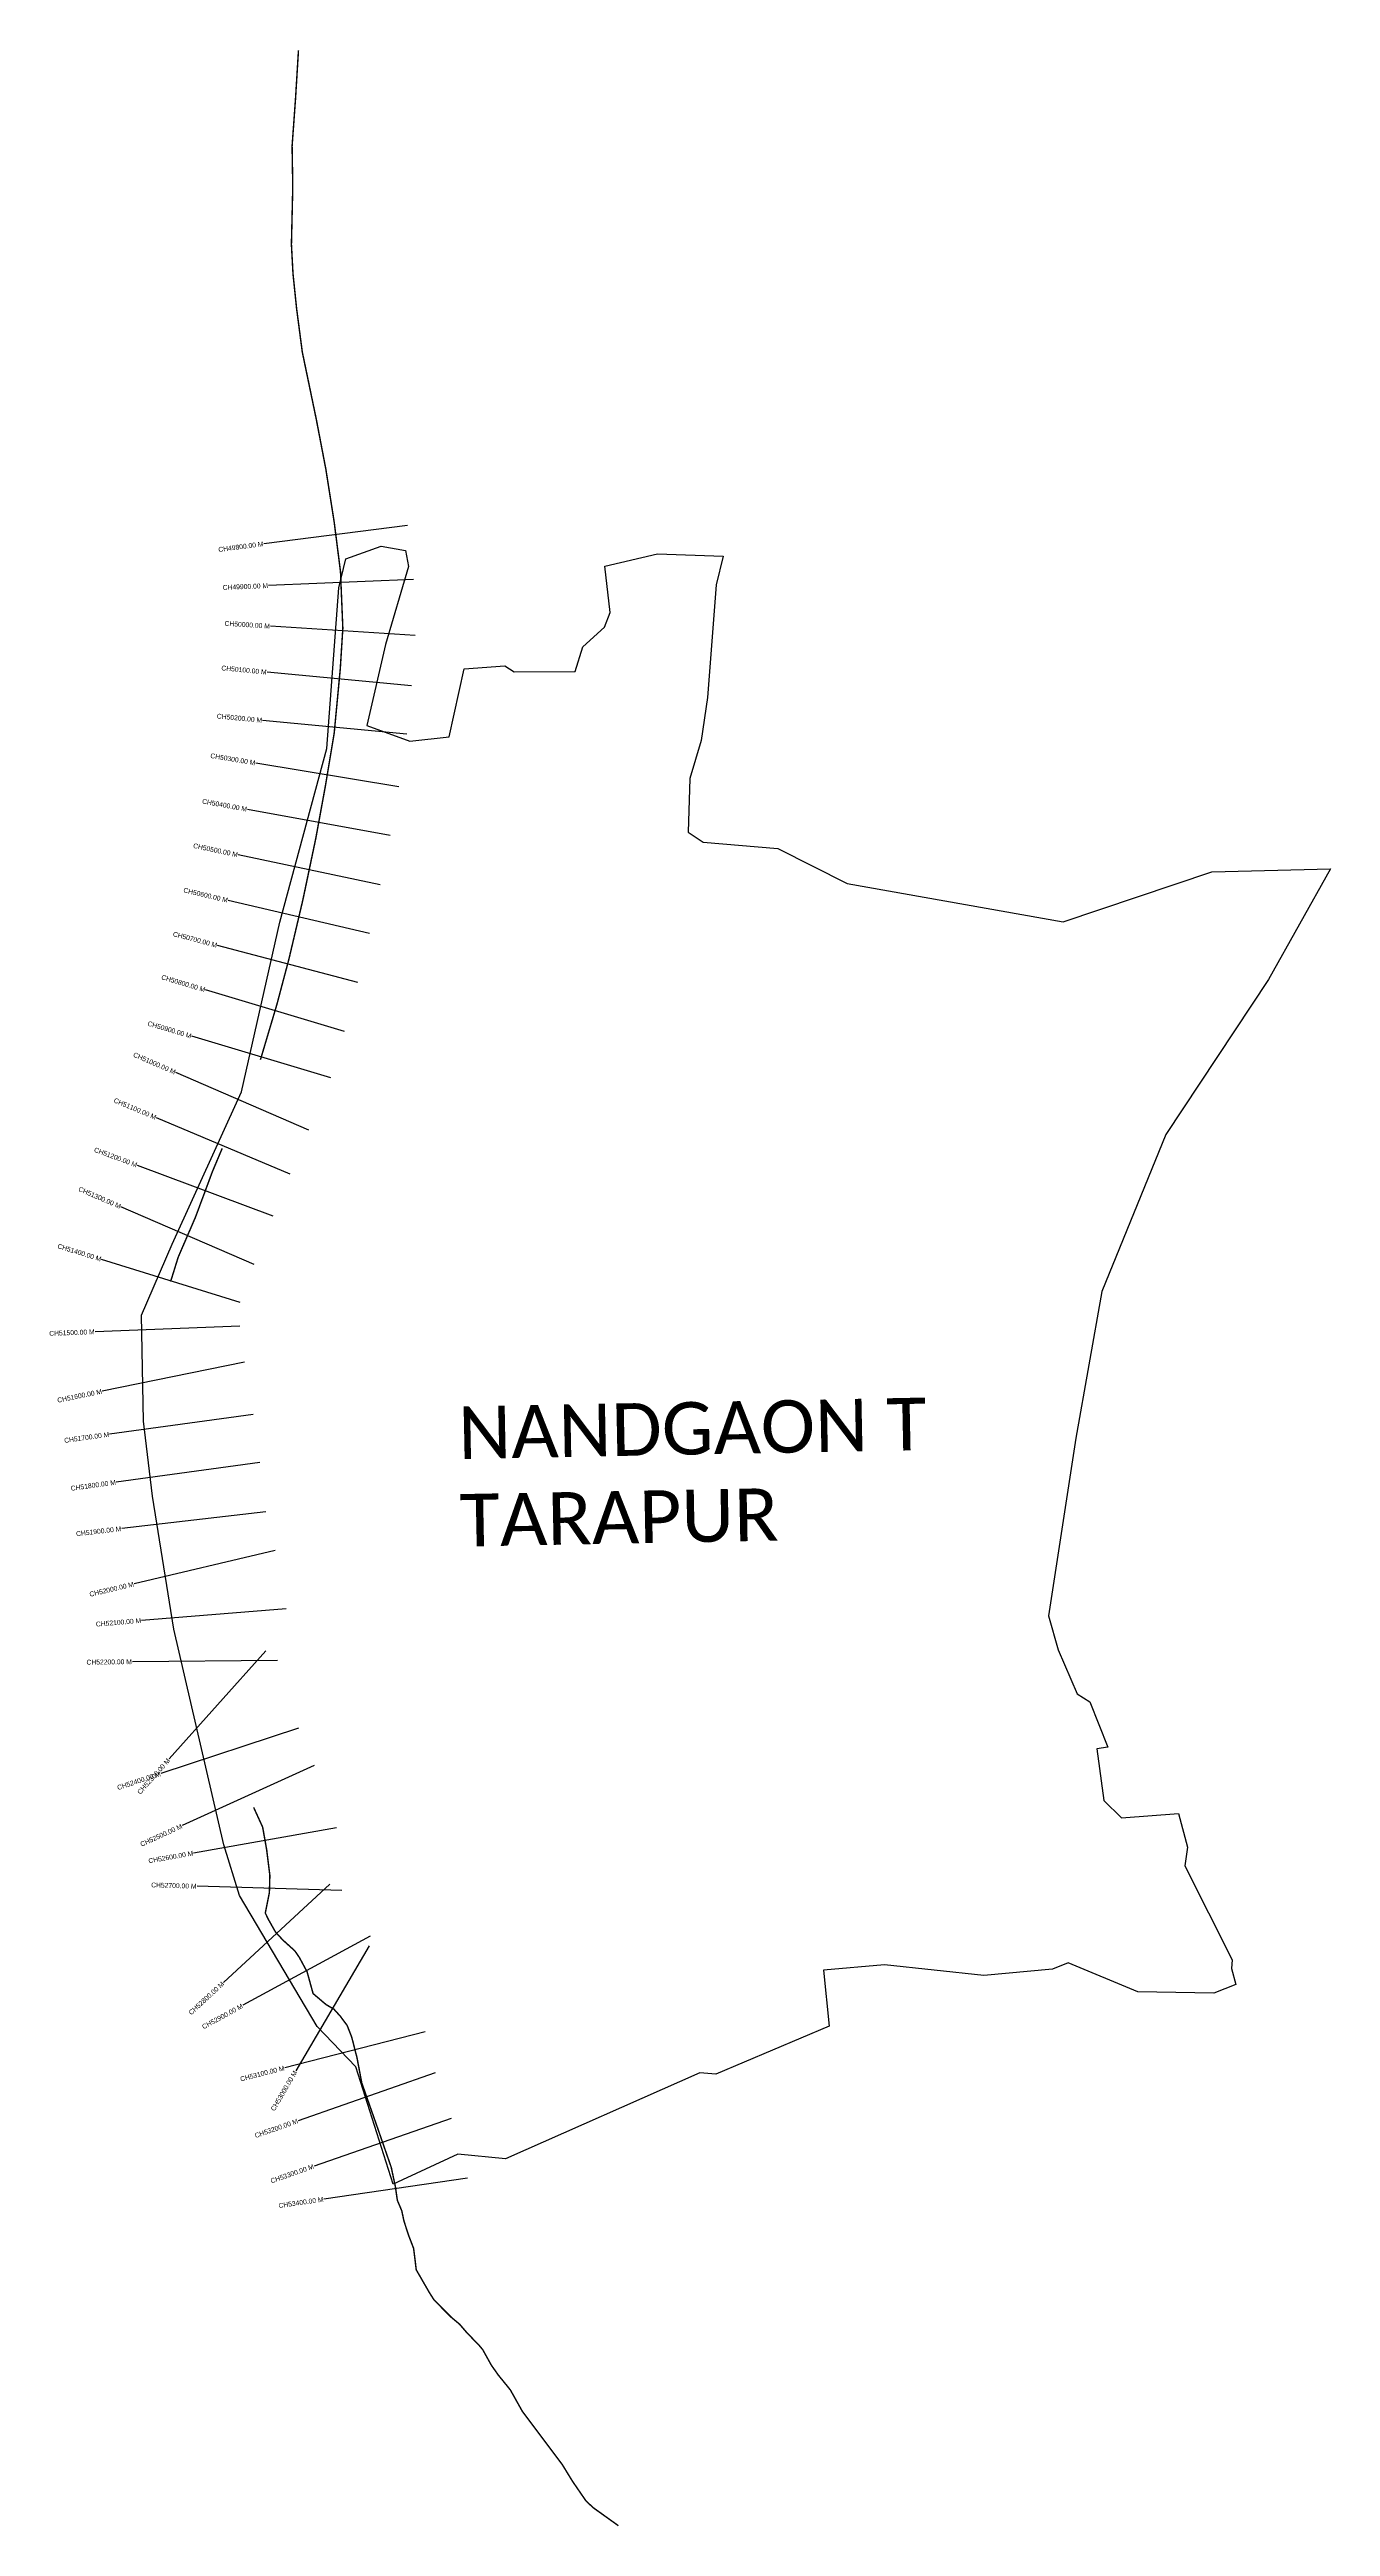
# Model space of a CAD drawing. Header units: feet. Extents: x 257203 to 259853, y 2183996 to 2189122.
import ezdxf
from ezdxf.enums import TextEntityAlignment as Align

# ---------------------------------------------------------------- set-up
doc = ezdxf.new("R2010")
doc.units = ezdxf.units.FT
doc.header["$MEASUREMENT"] = 0
for name, color, linetype in [('CS', 134, 'Continuous'), ('CSMark', 6, 'Continuous'), ('NATURALLY PROTECTED', 3, 'Continuous'), ('village', 3, 'Continuous'), ('VILLAGE NAME', 250, 'Continuous')]:
    doc.layers.add(name, color=color, linetype=linetype)
doc.styles.get("Standard").update_dxf_attribs({"font": 'arial.ttf'})

msp = doc.modelspace()

# ---------------------------------------------------------------- linework, layer by layer
at = {"color": 3}
msp.add_lwpolyline([(258460.7, 2188078.1), (258596.4, 2188073.6)], dxfattribs=at)
at = {"layer": 'CS'}
for p, q in [((257943.8, 2188137.2), (257646.3, 2188099.1)), ((257955.7, 2188025), (257655.9, 2188012.5)), ((257959.1, 2187909.3), (257659.7, 2187928.4)), ((257951.7, 2187805), (257653, 2187833.3)), ((257942.3, 2187705.4), (257643.6, 2187733.7)), ((257925.4, 2187596.3), (257629.5, 2187645.3)), ((257907.3, 2187495.3), (257612.2, 2187549.5)), ((257886.8, 2187393.5), (257593.2, 2187455.2)), ((257864.6, 2187292.4), (257572.6, 2187361)), ((257840.4, 2187191.1), (257550.4, 2187267.8)), ((257813.2, 2187090), (257525.7, 2187175.7)), ((257784.6, 2186994.2), (257497.1, 2187079.8)), ((257739, 2186885.3), (257463.9, 2187004.9)), ((257700.5, 2186794.9), (257424.1, 2186911.4)), ((257665.7, 2186707.9), (257384.6, 2186812.7)), ((257626, 2186607.9), (257350.5, 2186726.9)), ((257597, 2186529.2), (257310.5, 2186618.2)), ((257596.9, 2186480), (257297.1, 2186468.6)), ((257606, 2186405.3), (257312, 2186345.4)), ((257624.4, 2186297.2), (257327.2, 2186256.3)), ((257638, 2186198.2), (257340.8, 2186157.2)), ((257650.1, 2186095.7), (257352.1, 2186061.1)), ((257670, 2186015.5), (257378, 2185946.6)), ((257692.3, 2185895.4), (257393.3, 2185871)), ((257674.2, 2185788.4), (257374.2, 2185785.6)), ((257650.3, 2185808), (257450.3, 2185584.4)), ((257718.2, 2185648.1), (257433.2, 2185554.3)), ((257750.4, 2185571.1), (257477.5, 2185446.5)), ((257796.4, 2185441.7), (257500.9, 2185389.8)), ((257807.9, 2185312), (257508, 2185320.9)), ((257783, 2185325.4), (257562.5, 2185121.9)), ((257866.3, 2185218), (257602.8, 2185074.6)), ((257864.4, 2185197.6), (257712.2, 2184939.1)), ((257980.2, 2185019.5), (257689.5, 2184945.4)), ((258000.4, 2184935.2), (257717.3, 2184835.9)), ((258033.6, 2184840.3), (257750.2, 2184742)), ((258067.4, 2184716.7), (257770.6, 2184673.5))]:
    msp.add_line(p, q, dxfattribs=at)
at = {"layer": 'NATURALLY PROTECTED', "color": 2, "const_width": 3, "flags": 128}
for points in [[(257717.9, 2189120.3), (257711.8, 2189020.2), (257704.7, 2188921.9), (257706.1, 2188837.4), (257703.3, 2188718.4), (257706.6, 2188657.5), (257714.1, 2188585.1), (257725.8, 2188495.9), (257754.7, 2188357), (257774.6, 2188253.1), (257791.7, 2188144.6), (257804.8, 2188041.9), (257809.7, 2187924.5), (257804.4, 2187840.2), (257791.8, 2187707.2), (257774.1, 2187600.7), (257753.7, 2187489.2), (257726.9, 2187361.8), (257698.4, 2187240.7), (257673.2, 2187145.6), (257639.8, 2187033.4), (257638.9, 2187031.4)], [(257560.1, 2186848), (257540, 2186800.3), (257504.7, 2186705.4), (257469.1, 2186623), (257453.3, 2186572.2)], [(257625.1, 2185484.3), (257643.8, 2185443.3), (257652.2, 2185395.8), (257658.7, 2185343.2), (257657.7, 2185307.7), (257649.2, 2185265.6), (257656.3, 2185251.1), (257670.5, 2185226.1), (257686, 2185209.3), (257710.4, 2185187.3), (257719.7, 2185173.7), (257735.7, 2185144.1), (257748.1, 2185099), (257774.9, 2185076.2), (257791.2, 2185066.7), (257804.5, 2185052), (257818.7, 2185032.8), (257828.1, 2185008.7), (257839, 2184966.1), (257848.9, 2184913.9), (257881.8, 2184820.2), (257909.9, 2184739.2), (257918.3, 2184699.9), (257922.5, 2184671.1), (257931.6, 2184649.5), (257936.3, 2184627.7), (257945.7, 2184598.8), (257956.2, 2184571.5), (257961.6, 2184527.3), (257988.2, 2184481.1), (257997.9, 2184465.7), (258012.8, 2184450.4), (258034.1, 2184429), (258051.2, 2184414.8), (258068, 2184395.2), (258075.7, 2184387.5), (258092.2, 2184370.4), (258099, 2184362.3), (258117, 2184329.9), (258131.6, 2184309.2), (258156.3, 2184278.8), (258181.2, 2184234.3), (258234.2, 2184163.6), (258263.9, 2184124), (258284.9, 2184089.7), (258300.9, 2184066.4), (258313, 2184048.8), (258328.1, 2184034.8), (258379.9, 2183997.7)]]:
    msp.add_lwpolyline(points, dxfattribs=at)
at = {"layer": 'village', "color": 3}
for points in [[(259853.3, 2187426.6, 0), (259725.4, 2187197.7, 0), (259512.5, 2186876.7, 0), (259380.1, 2186551.5, 0), (259326.5, 2186248.6, 0), (259269.6, 2185880.8, 0), (259289.7, 2185809.9, 0), (259329.1, 2185719, 0), (259355.5, 2185702.3, 0), (259392.4, 2185608.8, 0), (259369.6, 2185605.6, 0), (259384.6, 2185498.5, 0), (259421.2, 2185462.6, 0), (259538.8, 2185471.5, 0), (259557.7, 2185402.2, 0), (259552.1, 2185363.5, 0), (259649.6, 2185169, 0), (259648.2, 2185150.5, 0), (259657.8, 2185117.9, 0), (259611.7, 2185100, 0), (259454.5, 2185102.2, 0), (259310.3, 2185162.6, 0), (259278.3, 2185149.5, 0), (259136.2, 2185136, 0), (258930.7, 2185158.2, 0), (258804.5, 2185147.6, 0), (258815.9, 2185031.3, 0), (258581.3, 2184932.1, 0), (258548.5, 2184934.7, 0), (258146.5, 2184756.8, 0), (258047.4, 2184766.4, 0), (257913.6, 2184704.4, 0), (257836.8, 2184947.1, 0), (257756.8, 2185031, 0), (257595.6, 2185302.2, 0), (257563.4, 2185406.7, 0), (257460, 2185853.1, 0), (257415.9, 2186128.2, 0), (257397.3, 2186283.4, 0), (257393.4, 2186502.5, 0), (257456.5, 2186649.6, 0), (257600.1, 2186964.7, 0), (257679.6, 2187315.9, 0), (257776.8, 2187675.7, 0), (257801.4, 2188007.9, 0), (257815.9, 2188067.9, 0), (257888.9, 2188094.4, 0), (257939.3, 2188085.3, 0), (257945.8, 2188051.7, 0), (257898.2, 2187890.3, 0), (257859.1, 2187722.8, 0), (257948.3, 2187690.3, 0), (258029.6, 2187699.5, 0), (258060.6, 2187840.2, 0), (258144.6, 2187846.2, 0), (258163.9, 2187834, 0), (258290.3, 2187835.1, 0), (258306.3, 2187886.1, 0), (258350.9, 2187926.2, 0), (258362.6, 2187957, 0), (258351.5, 2188052.8, 0), (258460.7, 2188078.1, 0)], [(258596.4, 2188073.6, 0), (258581.9, 2188013.8, 0), (258564.3, 2187781, 0), (258551.1, 2187692.1, 0), (258527.8, 2187613.4, 0), (258524.1, 2187502.2, 0), (258555.2, 2187481.9, 0), (258709.5, 2187468.5, 0), (258853.1, 2187395.8, 0), (259300, 2187317, 0), (259607.5, 2187420.5, 0), (259853.3, 2187426.6, 0)]]:
    msp.add_polyline3d(points, dxfattribs=at)

# ---------------------------------------------------------------- texts
at = {"layer": 'CSMark'}
for s, rotation, p in [('CH49800.00 M', 7.3044, (257645.3, 2188098.9)), ('CH49900.00 M', 2.3966, (257654.9, 2188012.5)), ('CH50000.00 M', 356.3573, (257658.7, 2187928.5)), ('CH50100.00 M', 354.588, (257652, 2187833.4)), ('CH50200.00 M', 354.588, (257642.6, 2187733.8)), ('CH50300.00 M', 350.5951, (257628.5, 2187645.5)), ('CH50400.00 M', 349.5994, (257611.2, 2187549.6)), ('CH50500.00 M', 348.1178, (257592.3, 2187455.4)), ('CH50600.00 M', 346.7692, (257571.6, 2187361.2)), ('CH50700.00 M', 345.1824, (257549.4, 2187268)), ('CH50800.00 M', 343.4153, (257524.7, 2187176)), ('CH50900.00 M', 343.4153, (257496.2, 2187080.1)), ('CH51000.00 M', 336.5048, (257463, 2187005.3)), ('CH51100.00 M', 337.1598, (257423.1, 2186911.7)), ('CH51200.00 M', 339.5573, (257383.6, 2186813.1)), ('CH51300.00 M', 336.6404, (257349.6, 2186727.3)), ('CH51400.00 M', 342.7436, (257309.6, 2186618.5)), ('CH51500.00 M', 2.187, (257296.1, 2186468.5)), ('CH51600.00 M', 11.5061, (257311, 2186345.2)), ('CH51700.00 M', 7.8452, (257326.2, 2186256.2)), ('CH51800.00 M', 7.8452, (257339.9, 2186157.1)), ('CH51900.00 M', 6.6145, (257351.1, 2186061)), ('CH52000.00 M', 13.2766, (257377, 2185946.4)), ('CH52100.00 M', 4.6686, (257392.3, 2185870.9)), ('CH52200.00 M', 0.5332, (257373.2, 2185785.6)), ('CH52300.00 M', 48.1851, (257449.6, 2185583.6)), ('CH52400.00 M', 18.2192, (257432.3, 2185554)), ('CH52500.00 M', 24.5382, (257476.6, 2185446.1)), ('CH52600.00 M', 9.9705, (257500, 2185389.6)), ('CH52700.00 M', 358.3019, (257507, 2185321)), ('CH52800.00 M', 42.7058, (257561.8, 2185121.2)), ('CH52900.00 M', 28.5458, (257601.9, 2185074.1)), ('CH53100.00 M', 14.2992, (257688.5, 2184945.1)), ('CH53000.00 M', 59.5041, (257711.7, 2184938.2)), ('CH53200.00 M', 19.3149, (257716.4, 2184835.6)), ('CH53300.00 M', 19.143, (257749.2, 2184741.6)), ('CH53400.00 M', 8.2817, (257769.6, 2184673.4))]:
    msp.add_text(s, height=10, rotation=rotation, dxfattribs=at).set_placement(p, align=Align.MIDDLE_RIGHT)
at = {"layer": 'VILLAGE NAME', "insert": (258047.4, 2186313.7), "char_height": 108.748, "attachment_point": 1, "rotation": 1.1028}
msp.add_mtext_dynamic_manual_height_columns('{\\fCalibri|b0|i0|c0|p34;NANDGAON T TARAPUR}', width=1145.527, gutter_width=543.7, heights=[0], dxfattribs=at)

doc.saveas('drawing.dxf')
